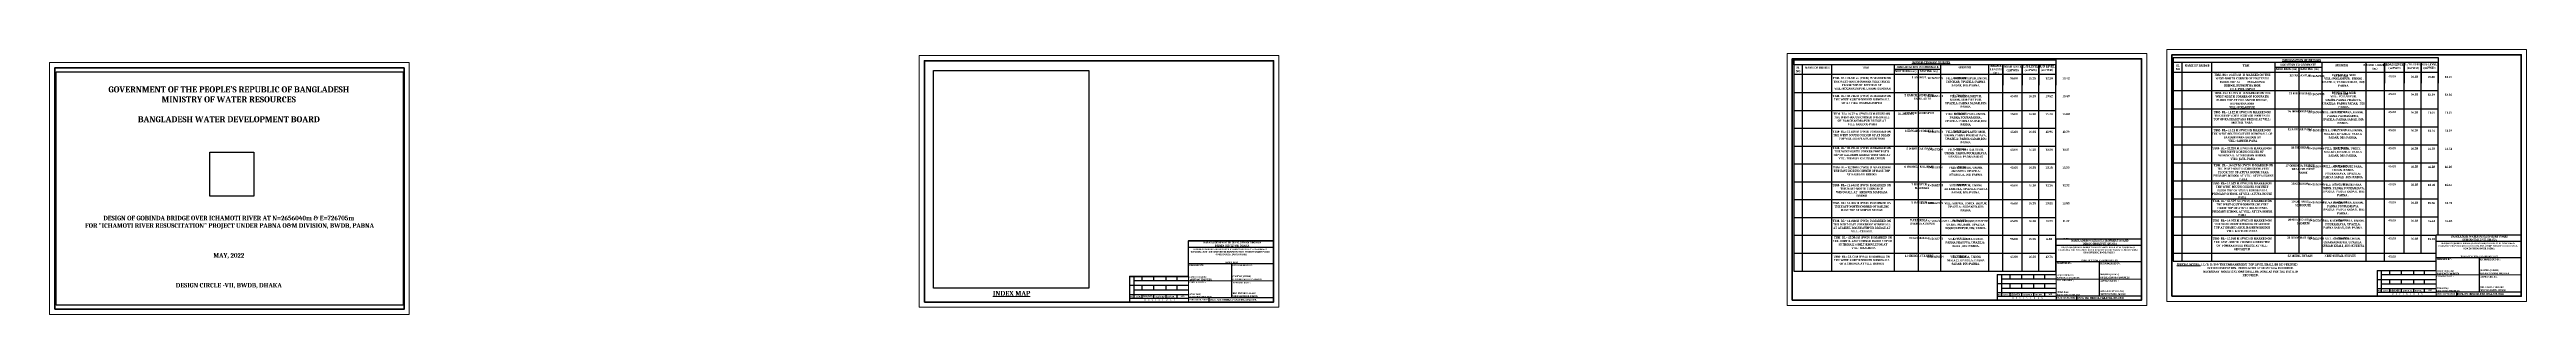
# Paper-space layout 'COMMON' of a CAD drawing. Header units: millimetres. Extents: x -1011 to 1830, y -374 to -70.
# The model-space entities are those that its viewports show. They can reach past a viewport. Long polylines and large blocks are cut down to what shows.
import ezdxf

# ---------------------------------------------------------------- set-up
doc = ezdxf.new("R2010")
doc.units = ezdxf.units.MM
doc.header["$LTSCALE"] = 25
doc.header["$MEASUREMENT"] = 0
doc.layers.get('0').update_dxf_attribs({"lineweight": 13})
doc.layers.get('Defpoints').update_dxf_attribs({"color": 230, "lineweight": 9})
for name, color, linetype, lineweight in [('GR LEVEL', 10, 'Continuous', 20), ('line', 191, 'Continuous', 18), ('Outline', 191, 'Continuous', 40), ('SECTION', 7, 'Continuous', 30), ('Text-5', 6, 'Continuous', 9)]:
    doc.layers.add(name, color=color, linetype=linetype, lineweight=lineweight)
doc.layers.add('SLOPEEARTH', color=3, linetype='Continuous')
doc.styles.get("Standard").update_dxf_attribs({"font": 'swissl.ttf'})
doc.styles.add('tynrb', font='timesbd.ttf')
picture_1 = doc.add_image_def('image1.jpg', size_in_pixel=(6041, 6041))
picture_2 = doc.add_image_def('image2.png', size_in_pixel=(514, 719))

# ---------------------------------------------------------------- blocks, each defined once
blk = doc.blocks.new('VF')
at = {"layer": 'GR LEVEL', "color": 7, "lineweight": 20}
blk.add_line((482.7, -2.6), (531.1, -2.6), dxfattribs=at)
at = {"layer": 'line', "linetype": 'Continuous'}
for p, q in [((433.4, 2.6), (433.4, -26.8)), ((433.4, -2.6), (482.7, -2.6))]:
    blk.add_line(p, q, dxfattribs=at)
at = {"layer": 'SECTION', "color": 18, "linetype": 'ByBlock', "true_color": 0x000000}
for p, q in [((433.4, 35.8), (433.4, 43.5)), ((433.4, 43.5), (531.1, 43.5)), ((531.1, 35.8), (433.4, 35.8)), ((433.4, 2.6), (433.4, 35.8)), ((365.8, 2.6), (365.8, -26.8)), ((365.8, 2.6), (433.4, 2.6)), ((370.6, 2.6), (370.6, -22.7)), ((380.1, 2.6), (380.1, -2.6)), ((393.5, 2.6), (393.5, -2.6)), ((407.5, 2.6), (407.5, -2.6)), ((419.9, 2.6), (419.9, -2.6)), ((531.1, 17), (433.4, 17)), ((482.7, 17), (482.7, -22.1)), ((433.4, -8), (365.8, -8)), ((433.4, -18.6), (365.8, -18.6)), ((433.4, -22.7), (365.8, -22.7)), ((433.4, -2.6), (370.6, -2.6)), ((433.4, -13.3), (370.6, -13.3)), ((380.1, -8), (380.1, -13.3)), ((380.1, -18.6), (380.1, -22.7)), ((393.5, -8), (393.5, -13.3)), ((393.5, -18.6), (393.5, -22.7)), ((407.5, -8), (407.5, -13.3)), ((407.5, -18.6), (407.5, -22.7)), ((419.9, -8), (419.9, -13.3)), ((419.9, -18.6), (419.9, -22.7)), ((531.1, -22.1), (433.4, -22.1)), ((457.2, -26.8), (457.2, -22.1))]:
    blk.add_line(p, q, dxfattribs=at)
for s, insert, char_height, width, attachment_point in [('\\A1;\\pi4.03287;{\\fCambria|b1|i0|c0|p18;\\C256;DESIGN OF GOBINDA BRIDGE OVER ICHAMOTI RIVER AT \\A0;N=2656040m & \\P\\pi0.76846;E=726705m\\A1; FOR "ICHAMOTI RIVER RESUSCITATION" PROJECT UNDER PABNA \\P\\pi29.44712;O&M DIVISION, BWDB, PABNA}', (435.2, 34.5), 1.755, 95.14, 1), ('{\\fCambria|b1|i0|c0|p18;BANGLADESH WATER DEVELOPMENT BOARD\\PDESIGN CIRCLE-VII, DHAKA}', (483.4, 42.5), 2.149, 104.754, 2), ('{\\fCambria|b1|i0|c0|p18;(AMIR HOSSAIN)\\PASSISTANT ENGINEER   \\fTimes New Roman Baltic|b1|i0|c0|p18;                }', (434.2, 2.8), 1.755, 63.981, 1), ('{\\fCambria|b1|i0|c0|p18;DESIGNED BY :}', (434.3, 16.4), 1.755, 23.828, 1), ('{\\fCambria|b1|i0|c0|p18;               SUPERINTENDING ENGINEER}', (474.6, 0.1), 1.755, 62.735, 1), ('{\\fCambria|b1|i0|c0|p18;               \\H1.083x;(NASIMA JAHAN)}', (474.6, 3.7), 1.755, 48.305, 1), ('{\\fCambria|b1|i0|c0|p18; RECOMMENDED BY :}', (483, 16.1), 1.755, 42.866, 1), ('{\\fCambria|b1|i0|c0|p18;NO}', (368.1, -19.7), 1.599, 1.011, 2), ('{\\fCambria|b1|i0|c0|p18;DATE}', (375.8, -19.7), 1.599, 8.407, 2), ('{\\fCambria|b1|i0|c0|p18;DESIGNED}', (386.6, -19.6), 1.599, 13.564, 2), ('{\\fCambria|b1|i0|c0|p18;R     E     V     I      S      I      O      N     S}', (400.4, -23.6), 1.599, 47.454, 2), ('{\\fCambria|b1|i0|c0|p18;CHECKED}', (400.6, -19.7), 1.599, 5.614, 2), ('{\\fCambria|b1|i0|c0|p18;RECOM.}', (413.4, -19.7), 1.599, 12.308, 2), ('{\\fCambria|b1|i0|c0|p18;APP.}', (426.7, -19.5), 1.599, 13.145, 2), ('{\\fCambria|b1|i0|c0|p18;DATE: 03/01/2022}', (433.5, -23.2), 1.8, 96.169, 1), ('{\\fCambria|b1|i0|c0|p18;(POLY DAS)\\PEXECUTIVE ENGINEER}', (434.1, -16.8), 1.755, 41.104, 1), ('{\\fTimes New Roman Baltic|b1|i0|c0|p18;CHECKED BY :}', (434.1, -3.3), 1.755, 42.866, 1), ('{\\fCambria|b1|i0|c0|p18;DWG. NO: BRIDGE-PAB-ICHA-373-0026}', (457.7, -23.3), 2.106, 104.912, 1), ('{\\fCambria|b1|i0|c0|p18;               CHIEF ENGINEER, DESIGN}', (474.5, -19.2), 1.755, 47.468, 1), ('{\\fCambria|b1|i0|c0|p18;               \\H1.083x;(MD. ENAYET ULLAH)}', (474.5, -15.6), 1.755, 48.305, 1), ('{\\fTimes New Roman Baltic|b1|i0|c0|p18;               APPROVED BY :}', (474, -3.8), 1.755, 29.895, 1)]:
    blk.add_mtext(s, dxfattribs=dict(at, insert=insert, char_height=char_height, width=width, attachment_point=attachment_point))

msp = doc.modelspace()

# ---------------------------------------------------------------- linework, layer by layer
at = {"layer": 'Defpoints', "lineweight": -2, "ltscale": 100}
msp.add_lwpolyline([(718226.835, -2486170.221), (857824.099, -2486170.221), (857824.099, -2579885.853), (718226.835, -2579885.853)], close=True, dxfattribs=at)
at = {"layer": 'Text-5', "color": 0, "lineweight": -2, "ltscale": 100}
for p, q in [((660634.867, -2903922.157), (960106.533, -2903922.157)), ((660634.867, -2909588.823), (660634.867, -2903922.157)), ((660634.867, -2903922.157), (660634.867, -3145230.509)), ((960106.533, -2903922.157), (960106.533, -2909588.823)), ((960106.533, -2903922.157), (960106.533, -2909588.823)), ((1075879.334, -2903922.157), (1375280.477, -2903922.157)), ((1075879.334, -2909588.823), (1075879.334, -2903922.157)), ((1075879.334, -2903922.157), (1075879.334, -3133822.29)), ((1375280.477, -2903922.157), (1375280.477, -2909588.823)), ((1375280.477, -2903922.157), (1375280.477, -2909588.823)), ((960106.533, -2909588.823), (660634.867, -2909588.823)), ((670245.633, -2909588.823), (670245.633, -3145230.509)), ((703837.291, -2909588.823), (703837.291, -3145230.509)), ((775311.35, -2909588.823), (775311.35, -3145230.509)), ((828400.953, -2909588.823), (828400.953, -3145230.509)), ((883177.15, -2909588.823), (883177.15, -3145230.509)), ((899523.162, -3145230.509), (899523.162, -2909588.823)), ((899523.162, -2909588.823), (899523.162, -2932973.508)), ((921605.757, -3145230.509), (921605.757, -2909588.823)), ((921605.757, -2909588.823), (921605.757, -2932973.508)), ((940823.786, -3145230.509), (940823.786, -2909588.823)), ((940823.786, -2909588.823), (940823.786, -2932973.508)), ((960106.533, -3145230.509), (960106.533, -2909588.823)), ((960106.533, -2909588.823), (960106.533, -2932973.508)), ((1375280.477, -2909588.823), (1075879.334, -2909588.823)), ((1085490.1, -2909588.823), (1085490.1, -3133822.29)), ((1119081.758, -2909588.823), (1119081.758, -3133822.29)), ((1190555.817, -2909588.823), (1190555.817, -3124835.497)), ((1243605.866, -2909588.823), (1243605.866, -3124835.497)), ((1293546.478, -2909588.823), (1293546.478, -3133822.29)), ((1314697.105, -3133822.29), (1314697.105, -2909588.823)), ((1314697.105, -2909588.823), (1314697.105, -2932973.508)), ((1336779.7, -3124835.497), (1336779.7, -2909588.823)), ((1336779.7, -2909588.823), (1336779.7, -2932973.508)), ((1355997.73, -3124835.497), (1355997.73, -2909588.823)), ((1355997.73, -2909588.823), (1355997.73, -2932973.508)), ((1375280.477, -3133822.29), (1375280.477, -2909588.823)), ((1375280.477, -2909588.823), (1375280.477, -2932973.508)), ((775311.35, -2914670.266), (828322.411, -2914670.266)), ((802679.033, -2914670.266), (802679.033, -3145230.509)), ((1190555.817, -2914670.266), (1243566.879, -2914670.266)), ((1217923.501, -2914670.266), (1217923.501, -3124835.497)), ((960106.533, -2920885.382), (660634.867, -2920885.382)), ((1314697.105, -2920885.382), (1075879.334, -2920885.382)), ((1375280.477, -2920885.382), (1084569.87, -2920885.382)), ((660634.867, -2941280.394), (960106.533, -2941280.394)), ((1075879.334, -2941280.394), (1314697.105, -2941280.394)), ((1084569.87, -2941280.394), (1375280.477, -2941280.394)), ((660634.867, -2961675.405), (960106.533, -2961675.405)), ((1075879.334, -2961675.405), (1314697.105, -2961675.405)), ((1084569.87, -2961675.405), (1375280.477, -2961675.405)), ((660634.867, -2982070.417), (960106.533, -2982070.417)), ((1075879.334, -2982070.417), (1314697.105, -2982070.417)), ((1084569.87, -2982070.417), (1375280.477, -2982070.417)), ((660634.867, -3002465.428), (960106.533, -3002465.428)), ((1075879.334, -3002465.428), (1314697.105, -3002465.428)), ((1084569.87, -3002465.428), (1375280.477, -3002465.428)), ((660634.867, -3022860.44), (960106.533, -3022860.44)), ((1075879.334, -3022860.44), (1314697.105, -3022860.44)), ((1084569.87, -3022860.44), (1375280.477, -3022860.44)), ((660634.867, -3043255.451), (960106.533, -3043255.451)), ((1075879.334, -3043255.451), (1314697.105, -3043255.451)), ((1084569.87, -3043255.451), (1375280.477, -3043255.451)), ((660634.867, -3063650.463), (960106.533, -3063650.463)), ((1075879.334, -3063650.463), (1314697.105, -3063650.463)), ((1084569.87, -3063650.463), (1375280.477, -3063650.463)), ((660634.867, -3084045.474), (960106.533, -3084045.474)), ((1075879.334, -3084045.474), (1314697.105, -3084045.474)), ((1084569.87, -3084045.474), (1375280.477, -3084045.474)), ((660634.867, -3104440.486), (960106.533, -3104440.486)), ((1075879.334, -3104440.486), (1314697.105, -3104440.486)), ((1084569.87, -3104440.486), (1375280.477, -3104440.486)), ((660634.867, -3124835.497), (960106.533, -3124835.497)), ((1075879.334, -3124835.497), (1314697.105, -3124835.497)), ((1084569.87, -3124835.497), (1375280.477, -3124835.497)), ((1075879.334, -3133822.29), (1314697.105, -3133822.29)), ((1084569.87, -3133822.29), (1375280.477, -3133822.29)), ((660634.867, -3145230.509), (960106.533, -3145230.509))]:
    msp.add_line(p, q, dxfattribs=at)

# ---------------------------------------------------------------- texts
at = {"color": 0, "attachment_point": 2, "style": 'tynrb'}
for s, insert, char_height, width in [('{\\fCambria|b1|i0|c0|p18;\\H1.3333x;GOVERNMENT OF THE PEOPLE’S REPUBLIC OF BANGLADESH\\PMINISTRY OF WATER RESOURCES\\P\\PBANGLADESH WATER DEVELOPMENT BOARD\\P\\A1;\\H0.75x;\\C256;\\P\\P\\P\\P\\P\\P\\P\\P\\P\\P\\P\\PDESIGN OF GOBINDA BRIDGE OVER ICHAMOTI RIVER AT \\A0;\\H1.00003x;\\C0;N=2656040m & E=726705m\\fRomantic|b0|i0|c2|p2;\\P\\A1;\\fCambria|b1|i0|c0|p18;\\H0.99998x;\\C256; FOR "ICHAMOTI RIVER RESUSCITATION" PROJECT UNDER PABNA O&M DIVISION, BWDB, PABNA \\P\\P\\H0.99997x;\\P\\P\\A0;\\C0;MAY, 2022\\P\\P\\P\\PDESIGN CIRCLE -VII, BWDB, DHAKA}', (787657.713, -2492017.247), 1800, 136930.75343), ('{\\fCambria|b1|i0|c0|p18;\\LINDEX MAP}', (1279429.45, -2674287.619), 1400, 21776.51277)]:
    msp.add_mtext(s, dxfattribs=dict(at, insert=insert, char_height=char_height, width=width))
at = {"layer": 'Text-5', "color": 0, "attachment_point": 2, "style": 'tynrb'}
for s, insert, char_height, width in [('{\\fCambria|b1|i0|c0|p18;\\H1.3333x;TBM LOCATION CO-ORDINATE}', (801883.779, -2910835.446), 1800, 58980.72694), ('{\\fCambria|b1|i0|c0|p18;\\H1.3333x;\\LINFORMATION OF BRIDGES}', (817275.894, -2905641.715), 1800, 136930.75343), ('{\\fCambria|b1|i0|c0|p18;\\H1.3333x;ADDRESS}', (855786.825, -2911353.283), 1800, 48175.04394), ('{\\fCambria|b1|i0|c0|p18;\\H1.3333x;BRIDGE LENGTH (m)}', (891644.951, -2909588.823), 1800, 18638.93053), ('{\\fCambria|b1|i0|c0|p18;\\H1.3333x;ROAD LEVEL (mPWD)}', (910772.853, -2910548.972), 1800, 26576.6144), ('{\\fCambria|b1|i0|c0|p18;\\H1.3333x;L/B LEVEL (mPWD)}', (931398.906, -2910397.068), 1800, 26576.6144), ('{\\fCambria|b1|i0|c0|p18;\\H1.3333x;R/B LEVEL (mPWD)}', (950136.908, -2910299.744), 1800, 26576.6144), ('{\\fCambria|b1|i0|c0|p18;\\H1.3333x;LOCATION CO-ORDINATE}', (1217128.247, -2910835.446), 1800, 48175.04394), ('{\\fCambria|b1|i0|c0|p18;\\H1.3333x;\\LINFORMATION OF BRIDGES}', (1220854.865, -2905641.715), 1800, 136930.75343), ('{\\fCambria|b1|i0|c0|p18;\\H1.3333x;ADDRESS}', (1266156.152, -2911353.283), 1800, 48175.04394), ('{\\fCambria|b1|i0|c0|p18;\\H1.3333x;BRIDGE LENGTH (m)}', (1303783.514, -2911091.273), 1800, 26576.6144), ('{\\fCambria|b1|i0|c0|p18;\\H1.3333x;ROAD LEVEL (mPWD)}', (1325946.796, -2910548.972), 1800, 26576.6144), ('{\\fCambria|b1|i0|c0|p18;\\H1.3333x;L/B LEVEL (mPWD)}', (1346572.849, -2910397.068), 1800, 26576.6144), ('{\\fCambria|b1|i0|c0|p18;\\H1.3333x;R/B LEVEL (mPWD)}', (1365310.851, -2910299.744), 1800, 26576.6144), ('{\\fCambria|b1|i0|c0|p18;\\H1.3333x;SL NO}', (665709.209, -2911692.283), 1800, 6141.17667), ('{\\fCambria|b1|i0|c0|p18;\\H1.3333x;NAME OF BRIDGE}', (687599.095, -2911692.283), 1800, 48175.04394), ('{\\fCambria|b1|i0|c0|p18;\\H1.3333x;TBM}', (742865.819, -2911692.283), 1800, 48175.04394), ('{\\fCambria|b1|i0|c0|p18;\\H1.3333x;NORTHING (m)}', (788675.73, -2915509.928), 1800, 48175.04394), ('{\\fCambria|b1|i0|c0|p18;\\H1.3333x;EASTING (m)}', (814894.778, -2915549.248), 1800, 48175.04394), ('{\\fCambria|b1|i0|c0|p18;\\H1.3333x;SL NO}', (1080953.677, -2911692.283), 1800, 6141.17667), ('{\\fCambria|b1|i0|c0|p18;\\H1.3333x;NAME OF BRIDGE}', (1102843.562, -2911692.283), 1800, 48175.04394), ('{\\fCambria|b1|i0|c0|p18;\\H1.3333x;TBM}', (1158110.286, -2911692.283), 1800, 48175.04394), ('{\\fCambria|b1|i0|c0|p18;\\H1.3333x;NORTHING (m)}', (1203920.197, -2915509.928), 1800, 48175.04394), ('{\\fCambria|b1|i0|c0|p18;\\H1.3333x;EASTING (m)}', (1230139.245, -2915549.248), 1800, 48175.04394), ('{\\fCambria|b1|i0|c0|p18;\\H1.3333x;1^IANONTA}', (803951.302, -2922714.472), 1800, 277473.72049), ('{\\fCambria|b1|i0|c0|p18;\\H1.33333x;N=\\A1;2655725\\A0;  \\P\\H0.75x;                           \\P                         }', (822412.897, -2923606.425), 1800, 91261.63833), ('{\\fCambria|b1|i0|c0|p18;\\H1.33333x;  VILL: \\C7;ROGANATHPUR\\C0;,UNION. DIPCHAR, UPAZILA: PABNA SADAR, DIS: PABNA.\\P\\H0.75x;                         \\P\\fRomantic|b0|i0|c2|p2;\\P\\fCambria|b1|i0|c0|p18;\\P\\P\\P\\P                         }', (857312.971, -2923840.413), 1800, 55500.54741), ('{\\fCambria|b1|i0|c0|p18; E=\\A1;728495\\A0;\\P\\P                         }', (849603.71, -2923467.789), 2400, 91261.63833), ('{\\fCambria|b1|i0|c0|p18;\\H1.33333x;95.00}', (912360.984, -2923828.963), 1800, 55500.54741), ('{\\fCambria|b1|i0|c0|p18;\\H1.33333x;16.28}', (933329.789, -2923828.963), 1800, 55500.54741), ('{\\fCambria|b1|i0|c0|p18;\\H1.33333x;12.20}', (952547.819, -2923828.963), 1800, 55500.54741), ('{\\fCambria|b1|i0|c0|p18;\\H1.33333x;10.42}', (971830.566, -2923828.963), 1800, 55500.54741), ('{\\fCambria|b1|i0|c0|p18;\\H1.3333x;12^IPOILANPUR}', (1219195.769, -2922714.472), 1800, 277473.72049), ('{\\fCambria|b1|i0|c0|p18;\\H1.33333x;N=2656930 \\P\\H0.75x;                           \\P                         }', (1237657.364, -2923606.425), 1800, 91261.63833), ('{\\fCambria|b1|i0|c186|p18;\\H1.33333x;\\C7;RUPKOTHA MOR\\P\\fCambria|b1|i0|c0|p18;\\C0; VILL: \\fCambria|b1|i0|c186|p18;\\C7;POILANPUR\\fCambria|b1|i0|c0|p18;\\C0; , UNION. , UPAZILA: PABNA SADAR,  DIS: PABNA.\\H0.75x;                         \\P\\fRomantic|b0|i0|c2|p2;\\P\\fCambria|b1|i0|c0|p18;\\P\\P\\P\\P                         }', (1268450.898, -2922414.236), 1800, 53926.37377), ('{\\fCambria|b1|i0|c0|p18; E=727480\\P                         }', (1264848.178, -2923467.789), 2400, 91261.63833), ('{\\fCambria|b1|i0|c0|p18;\\H1.33333x;45.00}', (1323263.732, -2923920.079), 1800, 55500.54741), ('{\\fCambria|b1|i0|c0|p18;\\H1.33333x;16.28}', (1348503.732, -2924224.747), 1800, 55500.54741), ('{\\fCambria|b1|i0|c0|p18;\\H1.33333x;13.80}', (1367721.762, -2924620.53), 1800, 55500.54741), ('{\\fCambria|b1|i0|c0|p18;\\H1.33333x;13.74}', (1387004.509, -2924620.53), 1800, 55500.54741), ('{\\fCambria|b1|i0|c0|p18;\\H1.3333x;2^IRAMCHANDRAPUR\\P         REGULAOTR}', (803951.302, -2943109.483), 1800, 277473.72049), ('{\\fCambria|b1|i0|c0|p18;\\H1.33333x;N=2654721   \\P\\H0.75x;                           \\P                         }', (822412.897, -2944001.436), 1800, 91261.63833), ('{\\fCambria|b1|i0|c0|p18;\\H1.33333x;VILL: CHARSADHIPUR, UNION.HEMAYETPUR, UPAZILA: PABNA SADAR, DIS: PABNA.\\P\\H0.75x;                         \\P\\fRomantic|b0|i0|c2|p2;\\P\\fCambria|b1|i0|c0|p18;\\P\\P\\P\\P                         }', (857312.971, -2944235.425), 1800, 48951.35711), ('{\\fCambria|b1|i0|c0|p18; E=726276\\H1.33333x; \\H0.75x;\\P\\P                         }', (849603.71, -2943862.8), 2400, 91261.63833), ('{\\fCambria|b1|i0|c0|p18;\\H1.33333x;45.00}', (912360.984, -2944223.974), 1800, 55500.54741), ('{\\fCambria|b1|i0|c0|p18;\\H1.33333x;16.28}', (933329.789, -2944223.974), 1800, 55500.54741), ('{\\fCambria|b1|i0|c0|p18;\\H1.33333x;13.52}', (952547.819, -2944223.974), 1800, 55500.54741), ('{\\fCambria|b1|i0|c0|p18;\\H1.33333x;13.49}', (971830.566, -2944223.974), 1800, 55500.54741), ('{\\fCambria|b1|i0|c0|p18;\\H1.3333x;13^IKHEYAGHAT}', (1219195.769, -2943109.483), 1800, 277473.72049), ('{\\fCambria|b1|i0|c0|p18;\\H1.33333x;N=2656930  \\P\\H0.75x;                           \\P                         }', (1237657.364, -2944001.436), 1800, 91261.63833), ('{\\fCambria|b1|i0|c186|p18;\\H1.33333x;\\C7;RUPKOTHA MOR\\P\\fCambria|b1|i0|c0|p18;\\C0;VILL: \\fCambria|b1|i0|c186|p18;\\C7;POILANPUR\\fCambria|b1|i0|c0|p18;\\C0; , UNION.PABNA PRASUVA , UPAZILA: PABNA SADAR,  DIS: PABNA.\\H0.75x;                         \\P\\fRomantic|b0|i0|c2|p2;\\P\\fCambria|b1|i0|c0|p18;\\P\\P\\P\\P                         }', (1268670.59, -2942543.533), 1800, 52636.72662), ('{\\fCambria|b1|i0|c0|p18; E=727480\\P                         }', (1264848.178, -2943862.8), 2400, 91261.63833), ('{\\fCambria|b1|i0|c0|p18;\\H1.33333x;45.00}', (1323263.732, -2943919.307), 1800, 55500.54741), ('{\\fCambria|b1|i0|c0|p18;\\H1.33333x;16.28}', (1348503.732, -2944223.974), 1800, 55500.54741), ('{\\fCambria|b1|i0|c0|p18;\\H1.33333x;13.59}', (1367721.762, -2944619.758), 1800, 55500.54741), ('{\\fCambria|b1|i0|c0|p18;\\H1.33333x;13.56}', (1387004.509, -2944619.758), 1800, 55500.54741), ('{\\fCambria|b1|i0|c0|p18;TBM- RL= \\A1;14.72\\A0; m (PWD) IS MARKED ON THE WEST-SOUTH CORNER WINGWALL OF  RAMCHANDRAPUR BRIDGE AT\\fCambria|b1|i0|c186|p18;\\P\\fCambria|b1|i0|c0|p18;  VILL: MOLDOL-PARA   \\P\\P\\A1;\\fTimes New Roman Baltic|b1|i0|c0|p18;\\C256;\\P\\A0;\\fCambria|b1|i0|c0|p18;\\C0;                      \\A1;\\P\\pt14400;\\A0;\\P\\ptz;                         \\P\\P\\P\\P\\P\\P                         }', (738374.002, -2964371.589), 2400, 67225.29935), ('{\\fCambria|b1|i0|c0|p18;N=\\A1;2654595\\A0;  \\P                                                   \\P                         }', (789121.677, -2964396.448), 2400, 91261.63833), ('{\\fCambria|b1|i0|c0|p18;\\H1.3333x;3^IRAMCHANDRAPUR\\P        }', (803951.302, -2963504.495), 1800, 277473.72049), ('{\\fCambria|b1|i0|c0|p18;VILL:^IMOLDOL-PARA,UNION. PABNA POURASABHA , UPAZILA: PABNA SADAR, DIS: PABNA.}', (857312.971, -2964630.437), 2400, 51895.07288), ('{\\fCambria|b1|i0|c0|p18;   E=\\A1;72629\\A0;1}', (849603.71, -2964257.812), 2400, 91261.63833), ('{\\fCambria|b1|i0|c0|p18;\\H1.33333x;45.00}', (912360.984, -2964618.986), 1800, 55500.54741), ('{\\fCambria|b1|i0|c0|p18;\\H1.33333x;16.28}', (933329.789, -2964618.986), 1800, 55500.54741), ('{\\fCambria|b1|i0|c0|p18;\\H1.33333x;14.40}', (952547.819, -2964618.986), 1800, 55500.54741), ('{\\fCambria|b1|i0|c0|p18;\\H1.33333x;14.30}', (971830.566, -2964618.986), 1800, 55500.54741), ('{\\fCambria|b1|i0|c0|p18;\\H1.3333x;14^IMONDOLPARA        }', (1219195.769, -2963504.495), 1800, 277473.72049), ('{\\fCambria|b1|i0|c0|p18;\\H1.33333x;N=2655487  \\P\\H0.75x;                           \\P                         }', (1237657.364, -2964396.448), 1800, 91261.63833), ('{\\fCambria|b1|i0|c0|p18;\\H1.33333x;VILL: MOLDOL PARA, UNION. PABNA PAURASABHA, UPAZILA: PABNA SADAR, DIS: PABNA.\\P\\H0.75x;                         \\P\\fRomantic|b0|i0|c2|p2;\\P\\fCambria|b1|i0|c0|p18;\\P\\P\\P\\P                         }', (1267682.299, -2964630.437), 1800, 51447.04342), ('{\\fCambria|b1|i0|c0|p18; E=727213\\P\\P                         }', (1264848.178, -2964257.812), 2400, 91261.63833), ('{\\fCambria|b1|i0|c0|p18;\\H1.33333x;45.00}', (1323263.732, -2964314.318), 1800, 55500.54741), ('{\\fCambria|b1|i0|c0|p18;\\H1.33333x;16.28}', (1348503.732, -2964618.986), 1800, 55500.54741), ('{\\fCambria|b1|i0|c0|p18;\\H1.33333x;11.01}', (1367721.762, -2965014.77), 1800, 55500.54741), ('{\\fCambria|b1|i0|c0|p18;\\H1.33333x;11.21}', (1387004.509, -2965014.77), 1800, 55500.54741), ('{\\fCambria|b1|i0|c0|p18;\\H1.3333x;4^IEDWARD COLLEGE        }', (803951.302, -2983899.507), 1800, 277473.72049), ('{\\fCambria|b1|i0|c0|p18;\\H1.33333x;N=2657672  \\P\\H0.75x;                           \\P                         }', (822412.897, -2984791.459), 1800, 91261.63833), ('{\\fCambria|b1|i0|c186|p18;\\C7;VILL:^ISHAPLA PLASTIC MOR\\fCambria|b1|i0|c0|p18;\\C0;, UNION.PABNA POURASHAVA , UPAZILA: PABNA SADAR,DIS: PABNA.\\P\\H1.33333x;\\P\\H0.75x;                                                 }', (857312.971, -2985025.448), 2400, 51895.07288), ('{\\fCambria|b1|i0|c0|p18; E=728131\\P\\P                         }', (849603.71, -2984652.823), 2400, 91261.63833), ('{\\fCambria|b1|i0|c0|p18;\\H1.33333x;45.00}', (912360.984, -2985013.997), 1800, 55500.54741), ('{\\fCambria|b1|i0|c0|p18;\\H1.33333x;16.28}', (933329.789, -2985013.997), 1800, 55500.54741), ('{\\fCambria|b1|i0|c0|p18;\\H1.33333x;12.94}', (952547.819, -2985013.997), 1800, 55500.54741), ('{\\fCambria|b1|i0|c0|p18;\\H1.33333x;12.79}', (971830.566, -2985013.997), 1800, 55500.54741), ('{\\fCambria|b1|i0|c0|p18;\\H1.3333x;15^ISARDAR PARA        }', (1219195.769, -2983899.507), 1800, 277473.72049), ('{\\fCambria|b1|i0|c0|p18;\\H1.33333x;N=\\A1;\\C256;\\c0;2659153\\A0;\\P\\C0;  \\P\\H0.75x;                           \\P                         }', (1237657.364, -2984791.459), 1800, 91261.63833), ('{\\fCambria|b1|i0|c0|p18;\\H1.33333x;\\C256;\\c0;VILL: SARDER-PARA,UNION. MALNCI, UPAZILA: PABNA SADAR, DIS: PABNA.\\P\\H0.75x;\\C0;                         \\P\\fRomantic|b0|i0|c2|p2;\\P\\fCambria|b1|i0|c0|p18;\\P\\P\\P\\P                         }', (1267682.299, -2985025.448), 1800, 51262.63214), ('{\\fCambria|b1|i0|c0|p18; E=\\A1;\\C256;\\c0;729491\\A0;\\C0;\\P\\P                         }', (1264848.178, -2984652.823), 2400, 91261.63833), ('{\\fCambria|b1|i0|c0|p18;\\H1.33333x;45.00}', (1323263.732, -2984709.33), 1800, 55500.54741), ('{\\fCambria|b1|i0|c0|p18;\\H1.33333x;16.28}', (1348503.732, -2985013.997), 1800, 55500.54741), ('{\\fCambria|b1|i0|c0|p18;\\H1.33333x;13.14}', (1367721.762, -2985409.781), 1800, 55500.54741), ('{\\fCambria|b1|i0|c0|p18;\\H1.33333x;13.22}', (1387004.509, -2985409.781), 1800, 55500.54741), ('{\\fCambria|b1|i0|c0|p18;\\H1.3333x;5^IWEST KALIBARI         }', (803951.302, -3004294.518), 1800, 277473.72049), ('{\\fCambria|b1|i0|c0|p18;\\H1.33333x;N=2657304  \\P\\H0.75x;                           \\P                         }', (822412.897, -3005186.471), 1800, 91261.63833), ('{\\fCambria|b1|i0|c0|p18;\\H1.33333x;VILL: \\C7;BHANGA\\fCambria|b1|i0|c186|p18; \\fCambria|b1|i0|c0|p18;KALIBARI\\C0;, UNION. PABNA POURASHAVA, UPAZILA: PABNA SADAR\\H0.75x;                         \\P\\fRomantic|b0|i0|c2|p2;\\P\\fCambria|b1|i0|c0|p18;\\P\\P\\P\\P                         }', (857312.971, -3005420.46), 1800, 53117.63821), ('{\\fCambria|b1|i0|c0|p18; E=727984\\P\\P                         }', (849603.71, -3005047.835), 2400, 91261.63833), ('{\\fCambria|b1|i0|c0|p18;\\H1.33333x;45.00}', (912360.984, -3005409.009), 1800, 55500.54741), ('{\\fCambria|b1|i0|c0|p18;\\H1.33333x;16.28}', (933329.789, -3005409.009), 1800, 55500.54741), ('{\\fCambria|b1|i0|c0|p18;\\H1.33333x;12.50}', (952547.819, -3005409.009), 1800, 55500.54741), ('{\\fCambria|b1|i0|c0|p18;\\H1.33333x;12.51}', (971830.566, -3005409.009), 1800, 55500.54741), ('{\\fCambria|b1|i0|c0|p18;\\H1.3333x;16^ISHOSHAN        }', (1219195.769, -3004294.518), 1800, 277473.72049), ('{\\fCambria|b1|i0|c0|p18;\\H1.33333x;N=\\A1;\\C256;\\c0;2659065\\A0;\\C0;  \\P\\H0.75x;                           \\P                         }', (1237657.364, -3005186.471), 1800, 91261.63833), ('{\\fCambria|b1|i0|c0|p18;\\H1.33333x;\\C256;\\c0;VILL: JAUL-PARA, UNION. MALNCI, UPAZILA: PABNA SADAR, DIS: PABNA.\\P\\H0.75x;\\C0;                         \\P\\fRomantic|b0|i0|c2|p2;\\P\\fCambria|b1|i0|c0|p18;\\P\\P\\P\\P                         }', (1267682.299, -3005420.46), 1800, 51873.62351), ('{\\fCambria|b1|i0|c0|p18; E=\\A1;\\C256;\\c0;729088\\A0;\\C0;\\P\\P                         }', (1264848.178, -3005047.835), 2400, 91261.63833), ('{\\fCambria|b1|i0|c0|p18;\\H1.33333x;45.00}', (1323263.732, -3005104.341), 1800, 55500.54741), ('{\\fCambria|b1|i0|c0|p18;\\H1.33333x;16.28}', (1348503.732, -3005409.009), 1800, 55500.54741), ('{\\fCambria|b1|i0|c0|p18;\\H1.33333x;14.59}', (1367721.762, -3005804.793), 1800, 55500.54741), ('{\\fCambria|b1|i0|c0|p18;\\H1.33333x;14.51}', (1387004.509, -3005804.793), 1800, 55500.54741), ('{\\fCambria|b1|i0|c0|p18;\\H1.3333x;6^IBHANGA KALIBARI        }', (803951.302, -3024689.53), 1800, 277473.72049), ('{\\fCambria|b1|i0|c0|p18;\\H1.33333x;N=\\A1;\\C256;\\c0;2663334\\A0;\\C0; \\P\\H0.75x;                           \\P                         }', (822412.897, -3025581.482), 1800, 91261.63833), ('{\\fCambria|b1|i0|c0|p18;\\H1.33333x;\\C256;\\c0;VILL: KALIBARI, UNION. AKDANTO, UPAZILA: ATAIKULA, DIS: PABNA.\\P\\C0;\\P\\H0.75x;                         \\P\\fRomantic|b0|i0|c2|p2;\\P\\fCambria|b1|i0|c0|p18;\\P\\P\\P\\P                         }', (857312.971, -3025815.471), 1800, 51180.71151), ('{\\fCambria|b1|i0|c0|p18; E=\\A1;\\C256;\\c0;738036\\H1.33333x; \\A0;\\H0.75x;\\C0;\\P\\P                         }', (849603.71, -3025442.846), 2400, 91261.63833), ('{\\fCambria|b1|i0|c0|p18;\\H1.33333x;45.00}', (912360.984, -3025804.021), 1800, 55500.54741), ('{\\fCambria|b1|i0|c0|p18;\\H1.33333x;16.28}', (933329.789, -3025804.021), 1800, 55500.54741), ('{\\fCambria|b1|i0|c0|p18;\\H1.33333x;13.18}', (952547.819, -3025804.021), 1800, 55500.54741), ('{\\fCambria|b1|i0|c0|p18;\\H1.33333x;13.20}', (971830.566, -3025804.021), 1800, 55500.54741), ('{\\fCambria|b1|i0|c0|p18;\\H1.3333x;17^IGOBINDA BRIDGE \\P         NEAR DELIVERY\\P         MORE\\P        }', (1219195.769, -3024689.53), 1800, 277473.72049), ('{\\fCambria|b1|i0|c0|p18;\\H1.33333x;N=2656040  \\P\\H0.75x;                           \\P                         }', (1237657.364, -3025581.482), 1800, 91261.63833), ('{\\fCambria|b1|i0|c0|p18;\\H1.33333x; VILL: ATUYA HOUSE PARA, UNION. PABNA POURASHAVA, UPAZILA: PABNA SADAR , DIS: PABNA \\P\\H0.75x;                         \\P\\fRomantic|b0|i0|c2|p2;\\P\\fCambria|b1|i0|c0|p18;\\P\\P\\P\\P                         }', (1267682.299, -3025815.471), 1800, 47293.09663), ('{\\fCambria|b1|i0|c0|p18; E=726705\\P\\P                         }', (1264848.178, -3025442.846), 2400, 91261.63833), ('{\\fCambria|b1|i0|c0|p18;\\H1.33333x;45.00}', (1323263.732, -3025499.353), 1800, 55500.54741), ('{\\fCambria|b1|i0|c0|p18;\\H1.33333x;16.28}', (1348503.732, -3025804.021), 1800, 55500.54741), ('{\\fCambria|b1|i0|c0|p18;\\H1.33333x;16.28}', (1367721.762, -3026199.804), 1800, 55500.54741), ('{\\fCambria|b1|i0|c0|p18;\\H1.33333x;16.28}', (1387004.509, -3026199.804), 1800, 55500.54741), ('{\\fCambria|b1|i0|c0|p18;\\H1.3333x;7^ISHIBPUR \\P        MADRASA        }', (803951.302, -3045084.541), 1800, 277473.72049), ('{\\fCambria|b1|i0|c0|p18;\\H1.33333x;N=\\A1;\\C256;\\c0;2662353\\A0;\\C0;\\P\\H0.75x;                           \\P                         }', (822412.897, -3045976.494), 1800, 91261.63833), ('{\\fCambria|b1|i0|c0|p18;\\H1.33333x;\\C256;\\c0;VILL: SHIBPUR, UNION. AKTAIKULA, UPAZILA: PABNA SADAR, DIS: PABNA.\\C0;   \\H0.75x;                      \\P\\fRomantic|b0|i0|c2|p2;\\P\\fCambria|b1|i0|c0|p18;\\P\\P\\P\\P                         }', (857312.971, -3046210.483), 1800, 55500.54741), ('{\\fCambria|b1|i0|c0|p18; E=\\A1;\\C256;\\c0;739258\\A0;\\C0;\\P\\P                         }', (849603.71, -3045837.858), 2400, 91261.63833), ('{\\fCambria|b1|i0|c0|p18;\\H1.33333x;45.00}', (912360.984, -3046199.032), 1800, 55500.54741), ('{\\fCambria|b1|i0|c0|p18;\\H1.33333x;16.28}', (933329.789, -3046199.032), 1800, 55500.54741), ('{\\fCambria|b1|i0|c0|p18;\\H1.33333x;12.26}', (952547.819, -3046199.032), 1800, 55500.54741), ('{\\fCambria|b1|i0|c0|p18;\\H1.33333x;12.72}', (971830.566, -3046199.032), 1800, 55500.54741), ('{\\fCambria|b1|i0|c0|p18;\\H1.3333x;18^IGOBINDA\\P        }', (1219195.769, -3045084.541), 1800, 277473.72049), ('{\\fCambria|b1|i0|c0|p18;\\H1.33333x;N=2656040 \\P\\H0.75x;                           \\P                         }', (1237657.364, -3045976.494), 1800, 91261.63833), ('{\\fCambria|b1|i0|c0|p18;\\H1.33333x;VILL: ATUYA HOUSE PARA, UNION. PABNA POURASHAVA, UPAZILA: PABNA SADAR , DIS: PABNA .\\P\\P\\H0.75x;                         \\P\\fRomantic|b0|i0|c2|p2;\\P\\fCambria|b1|i0|c0|p18;\\P\\P\\P\\P                         }', (1267682.299, -3046210.483), 1800, 55500.54741), ('{\\fCambria|b1|i0|c0|p18; E=26705\\P                         }', (1264848.178, -3045837.858), 2400, 91261.63833), ('{\\fCambria|b1|i0|c0|p18;\\H1.33333x;45.00}', (1323263.732, -3045894.364), 1800, 55500.54741), ('{\\fCambria|b1|i0|c0|p18;\\H1.33333x;16.28}', (1348503.732, -3046199.032), 1800, 55500.54741), ('{\\fCambria|b1|i0|c0|p18;\\H1.33333x;13.70}', (1367721.762, -3046594.816), 1800, 55500.54741), ('{\\fCambria|b1|i0|c0|p18;\\H1.33333x;13.64}', (1387004.509, -3046594.816), 1800, 55500.54741), ('{\\fCambria|b1|i0|c0|p18;\\H1.3333x;8^ISHRIPUR        }', (803951.302, -3065479.553), 1800, 277473.72049), ('\\pt21600,33600;{\\fCambria|b1|i0|c0|p18;E=\\A1;\\C256;\\c0;741050\\A0;\\C0;\\P\\ptz;                         }', (813182.853, -3066243.333), 2400, 91261.63833), ('{\\fCambria|b1|i0|c0|p18;\\H1.33333x;N=\\A1;\\C256;\\c0;2661972 \\A0;\\C0;  \\P\\H0.75x;                           \\P                         }', (822412.897, -3066371.505), 1800, 91261.63833), ('{\\fCambria|b1|i0|c0|p18;\\C256;\\c0;VILL: SRIPUR, UNION. SRIPUR, UPAZILA: AKDANTO, DIS: PABNA.\\P\\C0;                        }', (857312.971, -3066605.494), 2400, 51539.4168), ('{\\fCambria|b1|i0|c0|p18;\\H1.33333x;45.00}', (912360.984, -3066594.044), 1800, 55500.54741), ('{\\fCambria|b1|i0|c0|p18;\\H1.33333x;16.28}', (933329.789, -3066594.044), 1800, 55500.54741), ('{\\fCambria|b1|i0|c0|p18;\\H1.33333x;13.81}', (952547.819, -3066594.044), 1800, 55500.54741), ('{\\fCambria|b1|i0|c0|p18;\\H1.33333x;13.83}', (971830.566, -3066594.044), 1800, 55500.54741), ('{\\fCambria|b1|i0|c0|p18;\\H1.3333x;19^IDR. AMIT \\P         SIDDIQUEE        }', (1219195.769, -3065479.553), 1800, 277473.72049), ('{\\fCambria|b1|i0|c0|p18;\\H1.33333x;N=2656040  \\P\\H0.75x;                           \\P                         }', (1237657.364, -3066371.505), 1800, 91261.63833), ('{\\fCambria|b1|i0|c0|p18;\\H1.33333x;ATUYA HOUSE PARA, UNION. PABNA POURASHAVA, UPAZILA: PABNA SADAR , DIS: PABNA .\\P\\P\\H0.75x;                         \\P\\fRomantic|b0|i0|c2|p2;\\P\\fCambria|b1|i0|c0|p18;\\P\\P\\P\\P                         }', (1267682.299, -3066605.494), 1800, 50780.51446), ('{\\fCambria|b1|i0|c0|p18; E=726705\\P\\P                         }', (1264848.178, -3066232.869), 2400, 91261.63833), ('{\\fCambria|b1|i0|c0|p18;\\H1.33333x;45.00}', (1323263.732, -3066289.376), 1800, 55500.54741), ('{\\fCambria|b1|i0|c0|p18;\\H1.33333x;16.28}', (1348503.732, -3066594.044), 1800, 55500.54741), ('{\\fCambria|b1|i0|c0|p18;\\H1.33333x;13.96}', (1367721.762, -3066989.827), 1800, 55500.54741), ('{\\fCambria|b1|i0|c0|p18;\\H1.33333x;13.91}', (1387004.509, -3066989.827), 1800, 55500.54741), ('{\\fCambria|b1|i0|c0|p18;\\H1.3333x;9^IATAIKOLA-\\P         RAGHUNATHPUR        }', (803951.302, -3085874.564), 1800, 277473.72049), ('{\\fCambria|b1|i0|c0|p18;\\H1.33333x;N=\\A1;\\fCambria|b0|i0|c0|p18;\\C256;\\c0;2660480 \\A0;\\C0;  \\fCambria|b1|i0|c0|p18;\\H0.75x;                         \\P                         }', (822412.897, -3086766.517), 1800, 91261.63833), ('{\\fCambria|b1|i0|c0|p18;\\C256;\\c0;VILL: ATAIKUL ROGHUATHPUR, UNION. FULBARI, UPAZILA: ROGHUATHPUR, DIS: PABNA.\\C0;                         \\P\\fRomantic|b0|i0|c2|p2;\\P\\fCambria|b1|i0|c0|p18;\\P\\P\\P\\P                         }', (857312.971, -3087000.506), 2400, 51851.95931), ('{\\fCambria|b1|i0|c0|p18; E=\\A1;\\C256;\\c0;745873\\A0;\\C0;\\P                         }', (849603.71, -3086627.881), 2400, 91261.63833), ('{\\fCambria|b1|i0|c0|p18;\\H1.33333x;45.00}', (912360.984, -3086989.055), 1800, 55500.54741), ('{\\fCambria|b1|i0|c0|p18;\\H1.33333x;16.28}', (933329.789, -3086989.055), 1800, 55500.54741), ('{\\fCambria|b1|i0|c0|p18;\\H1.33333x;11.23}', (952547.819, -3086989.055), 1800, 55500.54741), ('{\\fCambria|b1|i0|c0|p18;\\H1.33333x;11.22}', (971830.566, -3086989.055), 1800, 55500.54741), ('{\\fCambria|b1|i0|c0|p18;\\H1.3333x;20^ISHAHID ABUL \\P         HASHEM        }', (1219195.769, -3085874.564), 1800, 277473.72049), ('{\\fCambria|b1|i0|c0|p18;\\H1.33333x;N=\\C256;\\c0;2655678\\C0; \\P\\H0.75x;                           \\P                         }', (1237657.364, -3086766.517), 1800, 91261.63833), ('{\\fCambria|b1|i0|c0|p18;\\H1.33333x;\\C256;\\c0;VILL: KACHARI-PARA, UNION. POURASHAVA, UPAZILA: PABNA SADAR, DIS: PABNA.\\P\\H0.75x;\\C0;                         \\P\\fRomantic|b0|i0|c2|p2;\\P\\fCambria|b1|i0|c0|p18;\\P\\P\\P\\P                         }', (1267682.299, -3087000.506), 1800, 50437.00708), ('{\\fCambria|b1|i0|c0|p18; E=\\C256;\\c0;726799\\C0;\\P\\P                         }', (1264848.178, -3086627.881), 2400, 91261.63833), ('{\\fCambria|b1|i0|c0|p18;\\H1.33333x;45.00}', (1323263.732, -3086684.387), 1800, 55500.54741), ('{\\fCambria|b1|i0|c0|p18;\\H1.33333x;16.28}', (1348503.732, -3086989.055), 1800, 55500.54741), ('{\\fCambria|b1|i0|c0|p18;\\H1.33333x;14.44}', (1367721.762, -3087384.839), 1800, 55500.54741), ('{\\fCambria|b1|i0|c0|p18;\\H1.33333x;14.48}', (1387004.509, -3087384.839), 1800, 55500.54741), ('{\\fCambria|b1|i0|c0|p18;\\H1.3333x;10^ISUTIKHALI        }', (803951.302, -3106269.576), 1800, 277473.72049), ('{\\fCambria|b1|i0|c0|p18;\\H1.3333x;21^IBHOMRAR KOL        }', (1219195.769, -3106269.576), 1800, 277473.72049), ('{\\fCambria|b1|i0|c0|p18;\\H1.33333x;N=\\A1;\\C256;\\c0;2666762\\A0;\\C0; \\H0.75x;                          \\P                         }', (822412.897, -3107161.528), 1800, 91261.63833), ('{\\fCambria|b1|i0|c0|p18;\\C256;\\c0;VILL: BISALIKHA,UNION. PABNA PRASUVA, UPAZILA:   BERA , DIS: PABNA.}', (857312.971, -3107395.517), 2400, 51169.88714), ('{\\fCambria|b1|i0|c0|p18; E=\\A1;\\C256;\\c0;765686\\A0;\\C0;\\P\\P                         }', (849603.71, -3107022.892), 2400, 91261.63833), ('{\\fCambria|b1|i0|c0|p18;\\H1.33333x;95.00}', (912360.984, -3107384.067), 1800, 55500.54741), ('{\\fCambria|b1|i0|c0|p18;\\H1.33333x;16.28}', (933329.789, -3107384.067), 1800, 55500.54741), ('{\\fCambria|b1|i0|c0|p18;\\H1.33333x;6.83}', (952547.819, -3107384.067), 1800, 55500.54741), ('{\\fCambria|b1|i0|c0|p18;\\H1.33333x;5.51}', (971830.566, -3107384.067), 1800, 55500.54741), ('{\\fCambria|b1|i0|c0|p18;\\H1.33333x;N=\\A1;2651958\\A0; \\P\\H0.75x;                           \\P                         }', (1237657.364, -3107161.528), 1800, 91261.63833), ('{\\fCambria|b1|i0|c0|p18;\\H1.33333x;VILL: GHOSHPUR,UNION. CHARSADHIPUR, UPAZILA: KUMAR KHALI , DIS: KUSTIYA\\H0.75x;                         \\P\\fRomantic|b0|i0|c2|p2;\\P\\fCambria|b1|i0|c0|p18;\\P\\P\\P\\P                         }', (1267682.299, -3107395.517), 1800, 55500.54741), ('{\\fCambria|b1|i0|c0|p18; E=\\A1;724725\\A0;\\P\\P                         }', (1264848.178, -3107022.892), 2400, 91261.63833), ('{\\fCambria|b1|i0|c0|p18;\\H1.33333x;45.00}', (1323263.732, -3107079.399), 1800, 55500.54741), ('{\\fCambria|b1|i0|c0|p18;\\H1.33333x;16.28}', (1348503.732, -3107384.067), 1800, 55500.54741), ('{\\fCambria|b1|i0|c0|p18;\\H1.33333x;15.32}', (1367721.762, -3107779.85), 1800, 55500.54741), ('{\\fCambria|b1|i0|c0|p18;\\H1.33333x;15.50}', (1387004.509, -3107779.85), 1800, 55500.54741), ('{\\fCambria|b1|i0|c0|p18;\\H1.3333x;11^ISHINGA CULVERT        }', (803951.302, -3126664.587), 1800, 277473.72049), ('{\\fCambria|b1|i0|c0|p18;\\H1.33333x;N=\\A1;\\C256;\\c0;22658354\\A0;\\C0;  \\P\\H0.75x;                           \\P                         }', (822412.897, -3127556.54), 1800, 91261.63833), ('{\\fCambria|b1|i0|c0|p18;\\H1.33333x;\\C256;\\c0;VILL: \\fCambria|b1|i0|c186|p18;SHINGA\\fCambria|b1|i0|c0|p18;, UNION. MALNCI, UPAZILA: PABNA SADAR, DIS: PABNA.\\P\\H0.75x;\\C0;                         \\P\\fRomantic|b0|i0|c2|p2;\\P\\fCambria|b1|i0|c0|p18;\\P\\P\\P\\P                         }', (857312.971, -3127790.529), 1800, 49161.23758), ('{\\fCambria|b1|i0|c0|p18; E=\\A1;\\C256;\\c0;728332\\A0;\\C0;\\P                         }', (849603.71, -3127417.904), 2400, 91261.63833), ('{\\fCambria|b1|i0|c0|p18;\\H1.33333x;45.00}', (912360.984, -3127779.078), 1800, 55500.54741), ('{\\fCambria|b1|i0|c0|p18;\\H1.33333x;16.28}', (933329.789, -3127779.078), 1800, 55500.54741), ('{\\fCambria|b1|i0|c0|p18;\\H1.33333x;12.74}', (952547.819, -3127779.078), 1800, 55500.54741), ('{\\fCambria|b1|i0|c0|p18;\\H1.33333x;12.52}', (971830.566, -3127779.078), 1800, 55500.54741), ('{\\fCambria|b1|i0|c0|p18;\\H1.3333x;22^IMERIL BYPASS   }', (1219195.769, -3126664.587), 1800, 277473.72049), ('{\\fCambria|b1|i0|c0|p18;\\H1.3333x;NEED DETAIL SURVEY}', (1264591.103, -3126664.587), 1800, 277473.72049), ('{\\fCambria|b1|i0|c0|p18;\\H1.33333x;45.00}', (1323263.732, -3127474.41), 1800, 55500.54741), ('{\\fCambria|b1|i0|c0|p18;\\H1.3333x;4-LANE HIGHWAY}', (1462644.02, -3126664.587), 1800, 282348.86002), ('\\pi-30600,l30600;{\\fCambria|b1|i0|c0|p18;\\H1.3333x;\\LSPECIAL NOTES:\\l 1. L/B, R/B & THE EMBANKMENT TOP LEVEL SHALL BE RE-VERIFIED BEFORE EXECUTION.  BORING FOR AT LEAST 40m IS NEEDED. NECESSARY  MODIFICATIONS SHALL BE DONE AS PER THE DATA, IF REQUIRED.}', (1148004.913, -3136507.696), 1800, 142809.70961)]:
    msp.add_mtext(s, dxfattribs=dict(at, insert=insert, char_height=char_height, width=width))
at = {"layer": 'Text-5', "color": 0, "lineweight": -2, "ltscale": 100, "attachment_point": 2, "style": 'tynrb'}
for s, insert, char_height, width in [('\\pt10800;{\\fCambria|b1|i0|c0|p18;\\H1.33333x;TBM- RL= \\A1;12.311\\A0; m (PWD) IS MARKED ON THE WEST-SOUTH CORNER TREE CRICEL FLOOR TOP OF  \\C7;DIPCHAR \\C0;AT\\fCambria|b1|i0|c186|p18;\\C7;\\P\\fCambria|b1|i0|c0|p18;\\C0;  VILL: \\C7;ROGANATHPUR\\C0;, UNION: DIPCHAR\\P\\P\\H0.75x;\\P\\ptz;                         \\P\\fRomantic|b0|i0|c2|p2;\\P\\fCambria|b1|i0|c0|p18;\\P\\P\\P\\P                         }', (738374.002, -2923581.566), 1800, 68217.56364), ('{\\fCambria|b1|i0|c0|p18;\\H1.33333x;TBM- RL= 14.074 M  IS MARKED ON THE WEST-NORTH CORNER OF FOOTPATH FLOOR TOP AT \\C7;         \\fCambria|b1|i0|c186|p18;POILANPUR \\fCambria|b1|i0|c0|p18;B\\fCambria|b1|i0|c186|p18;RIDGE\\fCambria|b1|i0|c0|p18;,\\fCambria|b1|i0|c186|p18; RUPKOTHA MOR\\P\\fCambria|b1|i0|c0|p18;\\C0; VILL: \\fCambria|b1|i0|c186|p18;\\C7;POILANPUR}', (1153795.73, -2922253.369), 1800, 63417.77125), ('{\\fCambria|b1|i0|c0|p18;\\H1.33333x;TBM- RL= 13.716 M (PWD) IS MARKED ON THE WEST-NORTH CORNER WINGWALL OF AT VILL: CHARSADHIPUR\\fRomantic|b0|i0|c2|p2;\\H0.75x;\\P\\P\\pt10800;\\fCambria|b1|i0|c0|p18;\\P\\ptz;                         \\P\\fRomantic|b0|i0|c2|p2;\\P\\fCambria|b1|i0|c0|p18;\\P\\P\\P\\P                         }', (738374.002, -2943976.577), 1800, 68217.56364), ('{\\fCambria|b1|i0|c0|p18;\\H1.33333x; TBM- RL= 14.074 M  IS MARKED ON THE WEST-NORTH CORNER OF FOOTPATH FLOOR TOP AT \\fCambria|b1|i0|c186|p18;\\C7;POILANPUR \\fCambria|b1|i0|c0|p18;B\\fCambria|b1|i0|c186|p18;RIDGE\\fCambria|b1|i0|c0|p18;,\\fCambria|b1|i0|c186|p18; RUPKOTHA MOR\\P\\fCambria|b1|i0|c0|p18;\\C0;VILL: \\fCambria|b1|i0|c186|p18;\\C7;POILANPUR\\fCambria|b1|i0|c0|p18;\\C0; }', (1153574.671, -2942707.588), 1800, 68217.56364), ('{\\fCambria|b1|i0|c0|p18;\\H1.33333x;TBM- RL= 11.22 M (PWD) IS MARKED ON THE WEST-NORTH CORNER FOOTPATH TOP OF KACHARIPARA BRIDGE AT VILL: MOLDOL PARA}', (1153618.469, -2964371.589), 1800, 68217.56364), ('{\\fCambria|b1|i0|c0|p18;TBM- RL= 12.691 M (PWD) IS MARKED ON THE WEST-SOUTH CORNER OF AT DRIAN TOP VILL: \\fCambria|b1|i0|c186|p18;\\C7;SHAPLA PLASTIC MOR}', (738374.002, -2984766.6), 2400, 68217.56364), ('{\\fCambria|b1|i0|c0|p18;\\H1.33333x;\\C256;\\c0;TBM- RL= \\A1;13.21\\A0; M (PWD) IS MARKED ON THE WEST-SOUTH CORNER WINGWALL OF  SARDER-PARA\\fCambria|b1|i0|c186|p18; \\fCambria|b1|i0|c0|p18;B\\fCambria|b1|i0|c186|p18;RIDGE\\fCambria|b1|i0|c0|p18; AT\\fCambria|b1|i0|c186|p18;\\P\\fCambria|b1|i0|c0|p18;  VILL: SARDER-PARA                  }', (1153618.469, -2984766.6), 1800, 68217.56364), ('{\\fCambria|b1|i0|c0|p18;\\C256;\\c0;TBM- RL= 13.221 M (PWD) IS MARKED ON THE WEST-SOUTH CORNER FOOTPATH TOP OF KALIBARI BRIDGE WEST SIDE AT VILL: BHANGA\\fCambria|b1|i0|c186|p18; \\fCambria|b1|i0|c0|p18;KALIBARI, UNION}', (738327.407, -3003368.15), 2400, 68217.56364), ('{\\fCambria|b1|i0|c0|p18;\\H1.33333x;\\C256;\\c0;TBM- RL= \\A1;12.23\\A0;0 M (PWD) IS MARKED ON THE WEST-NORTH CORNER OF WINGWALL AT \\fCambria|b1|i0|c186|p18;SHOSHON \\fCambria|b1|i0|c0|p18;B\\fCambria|b1|i0|c186|p18;RIDGE\\P\\fCambria|b1|i0|c0|p18;  VILL: JAUL-PARA}', (1153618.469, -3005161.612), 1800, 68217.56364), ('{\\fCambria|b1|i0|c0|p18;\\H1.33333x;\\C256;\\c0;TBM- RL= \\A1;12.710\\A0;M (PWD) IS MARKED ON THE EAST-NORTH CORNER OF BASE TOP AT KALIBARI\\fCambria|b1|i0|c186|p18; \\fCambria|b1|i0|c0|p18;B\\fCambria|b1|i0|c186|p18;RIDGE}', (738374.002, -3025556.623), 1800, 65891.50516), ('{\\fCambria|b1|i0|c0|p18;\\H1.33333x;TBM- RL= 14.529 M (PWD) IS MARKED ON THE WEST-SOUTH CORNER COLVERT FLOOR TOP OF ATUYA HOUSE PARA PRIMARY SCHOOL AT VILL: ATUYA HOUSE PARA}', (1155049.146, -3024251.473), 1800, 68217.56364), ('{\\fCambria|b1|i0|c0|p18;TBM- RL=\\C256;\\c0; \\A1;12.641\\A0; M (PWD) IS MARKED ON THE WEST-NORTH CORNER OF WINGWALL AT   SHIBPUR MADRASA\\fCambria|b1|i0|c238|p18; BRIDGE\\fCambria|b1|i0|c0|p18; }', (738374.002, -3045951.635), 2400, 68217.56364), ('{\\fCambria|b1|i0|c0|p18;\\H1.33333x;TBM- RL= 14.529 M (PWD) IS MARKED ON THE WEST-SOUTH CORNER COLVERT FLOOR TOP OF ATUYA HOUSE PARA PRIMARY SCHOOL AT VILL: ATUYA HOUSE PARA}', (1153618.469, -3044733.518), 1800, 68217.56364), ('{\\fCambria|b1|i0|c0|p18;\\C256;\\c0;TBM- RL= \\A1;14.002\\A0; M (PWD) IS MARKED ON THE EAST-NORTH CORNER OF RAILING BASE TOP AT SRIPUR\\fCambria|b1|i0|c238|p18; BRIDGE\\fCambria|b1|i0|c0|p18; \\fCambria|b0|i0|c0|p18;   }', (738374.002, -3066346.646), 2400, 68217.56364), ('{\\fCambria|b1|i0|c0|p18;\\H1.33333x;TBM- RL= 14.529 M (PWD) IS MARKED ON THE WEST-SOUTH CORNER COLVERT FLOOR TOP OF ATUYA HOUSE PARA PRIMARY SCHOOL AT VILL: ATUYA HOUSE PARA}', (1153824.282, -3064660.578), 1800, 68217.56364), ('{\\fCambria|b1|i0|c0|p18;\\C256;\\c0;TBM- RL= \\A1;11.188\\A0; M (PWD) IS MARKED ON THE WEST-EAST CORNER OF WINGWALL AT ATAIKUL ROGHUATHPUR\\fCambria|b1|i0|c238|p18; BRIDGE\\fCambria|b1|i0|c0|p18; AT VILL: ATAIKUL  }', (738374.002, -3086741.658), 2400, 68217.56364), ('{\\fCambria|b1|i0|c0|p18;\\H1.33333x;\\C256;\\c0;TBM- RL= 14.933 M (PWD) IS MARKED ON THE WEST-NORTH CORNER OF GIRDER TOP AT SHAHID ABUL HASHEM BRIDGE VILL: KACHARI-PARA}', (1153618.469, -3086741.658), 1800, 68217.56364), ('{\\fCambria|b1|i0|c0|p18;\\C256;\\c0;TBM- RL= \\A1;13.301\\A0; M (PWD) IS MARKED ON THE NORTH- EAST CORNER FLOOR TOP OF  SUTIKHALI 6 BELT REGULETOR AT\\fCambria|b1|i0|c186|p18;\\P\\fCambria|b1|i0|c0|p18;  VILL: BISALIKHA\\P                                       }', (739629.584, -3105702.971), 2400, 71251.75466), ('{\\fCambria|b1|i0|c0|p18;\\H1.33333x;TBM- RL= \\A1;15.768\\A0; M (PWD) IS MARKED ON THE EAST- SOUTH CORNER GIRDER TOP OF  VOMRAR KULL BRIDGE AT VILL: GHOSHPUR\\P                        \\A1;\\fTimes New Roman Baltic|b1|i0|c0|p18;\\H0.75x;\\P\\A0;\\fTimes New Roman Baltic|b0|i0|c186|p18;\\P\\fRomantic|b0|i0|c2|p2; }', (1153618.469, -3107136.669), 1800, 68217.56364), ('{\\fCambria|b1|i0|c0|p18;\\H1.33333x;\\C256;\\c0;TBM- RL= \\A1;13.71\\A0; M (PWD) IS MARKED ON THE WEST-NORTH CORNER WINGWALL OF AT \\fCambria|b1|i0|c186|p18;SHINGA\\fCambria|b1|i0|c0|p18; AT VILL: \\fCambria|b1|i0|c186|p18;SHINGA}', (738374.002, -3127531.681), 1800, 68217.56364)]:
    msp.add_mtext(s, dxfattribs=dict(at, insert=insert, char_height=char_height, width=width))

# ---------------------------------------------------------------- pictures from other files: only their frames are drawn
at = {"layer": 'SLOPEEARTH', "lineweight": -2, "ltscale": 100}
image = msp.add_image(picture_1, insert=(780030.272, -2536085.81), size_in_units=(17701.27, 17701.27), dxfattribs=at)
image.dxf.flags = 7
image = msp.add_image(picture_2, insert=(1256665.414, -2673496.881), size_in_units=(45334.274, 63415.064), dxfattribs=at)
image.dxf.flags = 7

psp = doc.layouts.new('COMMON')

# ---------------------------------------------------------------- linework, layer by layer
at = {"color": 1}
for points in [[(-7.4, -82.8), (393.1, -82.8), (393.1, -289), (295.3, -289), (295.3, -329.9), (227.7, -329.9), (227.7, -359.4), (-7.4, -359.4), (-7.4, -82.8)], [(987.8, -80.6), (1388.3, -80.6), (1388.3, -286.9), (1290.5, -286.9), (1290.5, -327.8), (1222.9, -327.8), (1222.9, -357.2), (987.8, -357.2), (987.8, -80.6)], [(1423.2, -76), (1823.7, -76), (1823.7, -282.3), (1726, -282.3), (1726, -323.2), (1658.4, -323.2), (1658.4, -352.7), (1423.2, -352.7), (1423.2, -76)], [(-1004.6, -91), (-604.1, -91), (-604.1, -367.6), (-675.4, -367.6), (-719.1, -367.6), (-755.5, -367.6), (-769.5, -367.6), (-1004.6, -367.6), (-1004.6, -91)]]:
    psp.add_lwpolyline(points, close=True, dxfattribs=at)
at = {"layer": 'Defpoints', "lineweight": 13}
for points in [[(-598.1, -85), (-1010.6, -85), (-1010.6, -373.6), (-598.1, -373.6)], [(399.1, -76.8), (-13.4, -76.8), (-13.4, -365.4), (399.1, -365.4)], [(1394.3, -74.6), (981.8, -74.6), (981.8, -363.2), (1394.3, -363.2)], [(1829.7, -70), (1417.2, -70), (1417.2, -358.7), (1829.7, -358.7)]]:
    psp.add_lwpolyline(points, close=True, dxfattribs=at)
at = {"layer": 'Outline'}
for points in [[(-7.4, -359.4), (393.1, -359.4), (393.1, -82.8), (-7.4, -82.8)], [(987.8, -357.2), (1388.3, -357.2), (1388.3, -80.6), (987.8, -80.6)], [(1423.2, -352.7), (1823.7, -352.7), (1823.7, -76), (1423.2, -76)], [(-1004.6, -367.6), (-604.1, -367.6), (-604.1, -91), (-1004.6, -91)]]:
    psp.add_lwpolyline(points, close=True, dxfattribs=at)

# ---------------------------------------------------------------- block references
at = {"color": 2, "lineweight": -2}
for p in [(1292.6, -325.8), (-138, -332.6), (857.1, -330.4)]:
    psp.add_blockref('VF', p, dxfattribs=at)

# ---------------------------------------------------------------- texts
at = {"color": 0, "char_height": 1.9, "width": 95.407, "attachment_point": 2}
for s, insert in [('\\A1;{\\fCambria|b1|i0|c0|p18;\\C256;TBM LOCATION AND BRIDGE LIST}', (1340.1, -310.8)), ('\\A1;{\\fCambria|b1|i0|c0|p18;\\C256;TBM LOCATION AND BRIDGE LIST}', (1775.6, -306.2)), ('\\A1;{\\fCambria|b1|i0|c0|p18;\\C256;INDEX MAP}', (344.9, -313))]:
    psp.add_mtext(s, dxfattribs=dict(at, insert=insert))

# ---------------------------------------------------------------- viewports
at = {"layer": '0', "color": 1, "view_target_point": (387.853, -4169.255)}
for center, view_center_point, view_height, status, outline in [((192.8, -221.1), (1304524.927, -2638201.776), 70363.37612, 3, [(-7.4, -82.8), (393.1, -82.8), (393.1, -289), (295.3, -289), (295.3, -329.9), (227.7, -329.9), (227.7, -359.4), (-7.4, -359.4), (-7.4, -82.8)]), ((1188, -218.9), (858048.765, -3036443.913), 275766.1269, 4, [(987.8, -80.6), (1388.3, -80.6), (1388.3, -286.9), (1290.5, -286.9), (1290.5, -327.8), (1222.9, -327.8), (1222.9, -357.2), (987.8, -357.2), (987.8, -80.6)]), ((1623.5, -214.3), (1271406.671, -3032927.701), 272704.5161, 5, [(1423.2, -76), (1823.7, -76), (1823.7, -282.3), (1726, -282.3), (1726, -323.2), (1658.4, -323.2), (1658.4, -352.7), (1423.2, -352.7), (1423.2, -76)])]:
    vp = psp.add_viewport(center=center, size=(400.5, 276.637), view_center_point=view_center_point, view_height=view_height, status=status, dxfattribs=at)
    vp.dxf.flags = 0x10000  # cut along an outline
    vp.dxf.clipping_boundary_handle = psp.add_lwpolyline(outline, format="xyb", close=True, dxfattribs={"invisible": 1}).dxf.handle
vp = psp.add_viewport(center=(-804.4, -229.3), size=(400.5, 276.637), view_center_point=(787496.291, -2528893.261), view_height=97021.94861, dxfattribs=at)
vp.dxf.flags = 0x10000  # cut along an outline
vp.dxf.clipping_boundary_handle = psp.add_lwpolyline([(-1004.6, -91), (-604.1, -91), (-604.1, -367.6), (-675.4, -367.6), (-719.1, -367.6), (-755.5, -367.6), (-769.5, -367.6), (-1004.6, -367.6), (-1004.6, -91)], format="xyb", close=True, dxfattribs={"invisible": 1}).dxf.handle

doc.saveas('drawing.dxf')
